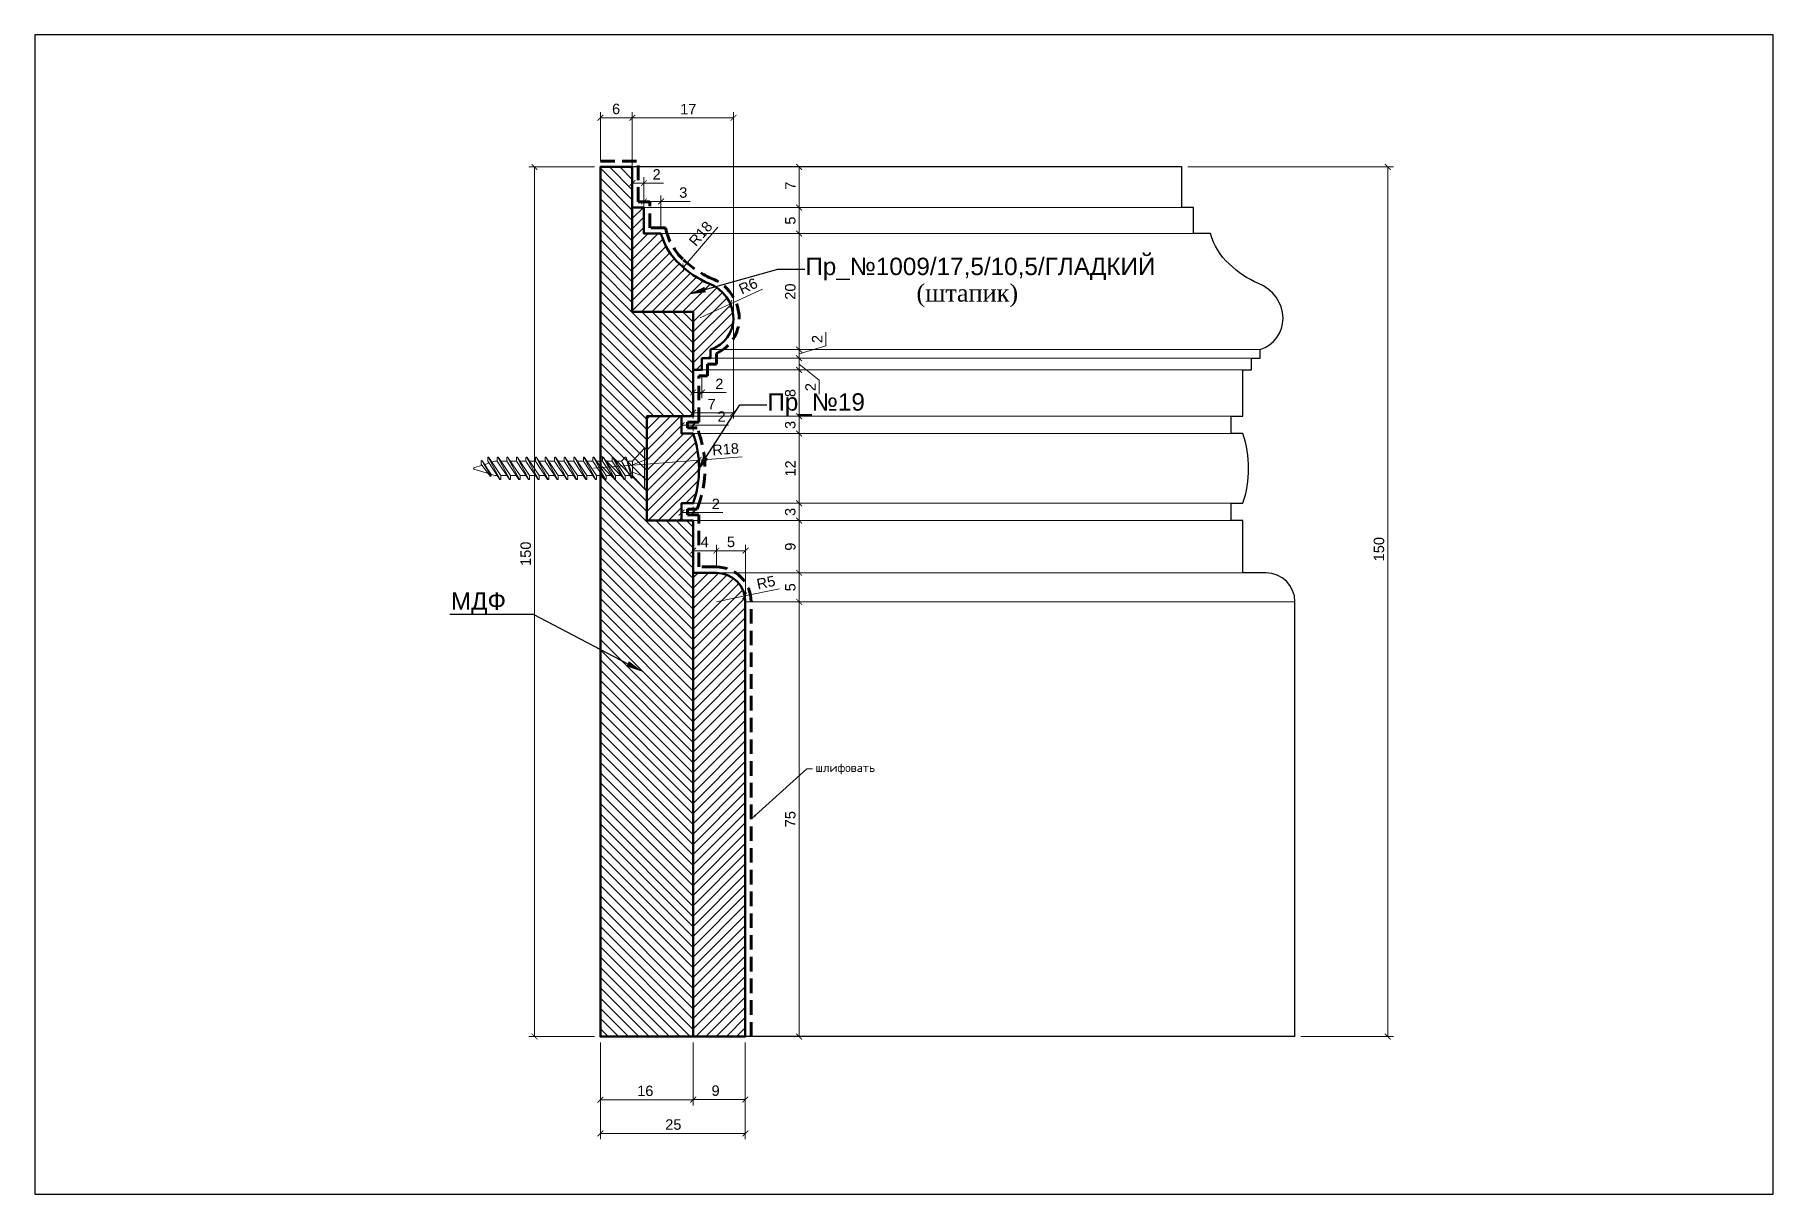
# Model space of a CAD drawing. Header units: inches. Extents: x -205 to 95, y 2419 to 2619.
import ezdxf
from ezdxf import colors
from ezdxf.entities.mleader import LeaderData, LeaderLine
from ezdxf.math import Vec2, Vec3

# ---------------------------------------------------------------- set-up
doc = ezdxf.new("R2010")
doc.units = ezdxf.units.IN
doc.header["$MEASUREMENT"] = 0
doc.linetypes.add('HIDDEN', pattern=[0.375, 0.25, -0.125])
doc.layers.add('Ferramenta', color=252, linetype='Continuous')
doc.layers.add('размеры в модели', color=7, linetype='Continuous')
doc.layers.add('Outside panel', color=7, linetype='Continuous', lineweight=18, true_color=0x7f5e57)
doc.layers.add('линия 50', color=1, linetype='Continuous', lineweight=140)
doc.layers.add('служебный слой РАЗМЕРЫ', color=7, linetype='Continuous', lineweight=9)
doc.styles.add('ELECT', font='times.ttf')
doc.styles.get("Standard").update_dxf_attribs({"font": 'arial.ttf'})
doc.styles.add('ЕСКД профили текст', font='isocpeur.ttf')
doc.dimstyles.new('M_1', dxfattribs={"dimtxt": 1.8, "dimasz": 1, "dimexe": 1, "dimexo": 1, "dimgap": 0.6, "dimtad": 1, "dimdec": 0, "dimdsep": 46, "dimtxsty": 'Standard', "dimblk": 'ARCHTICK', "dimcen": -5, "dimclrd": 7, "dimclre": 7, "dimclrt": 7, "dimadec": 0, "dimazin": 0, "dimtfac": 1, "dimtdec": 0, "dimtmove": 0, "dimatfit": 3, "dimfxl": 1, "dimtolj": 1, "dimtzin": 0, "dimlwd": 5, "dimlwe": 5, "dimarcsym": 0})
pattern_1 = [(45, (-311713.9072805495, 93956.5651536016), (-0.8838834764831844, 0.8838834764831844), [])]

msp = doc.modelspace()

# ---------------------------------------------------------------- texts
at = {"color": 7, "ltscale": 1000, "style": 'ELECT'}
msp.add_text('(штапик)', height=3, dxfattribs=at).set_placement((-52.50349749293704, 2572.699818751534))

# ---------------------------------------------------------------- blocks, each defined once
blk = doc.blocks.new('_ArchTick')
at = {"color": 0, "linetype": 'ByBlock', "const_width": 0.15}
blk.add_lwpolyline([(-0.5, -0.5), (0.5, 0.5)], dxfattribs=at)
blk = doc.blocks.new('*D33')
at = {"layer": 'Defpoints', "color": 0, "ltscale": 1000, "transparency": 16777216}
for p in [(-90.06618261553412, 2545.356417008435), (-108.2566185315448, 2543.973586333835)]:
    blk.add_point(p, dxfattribs=at)
at = {"layer": 'размеры в модели', "color": 7, "lineweight": 5, "ltscale": 1000, "transparency": 16777216}
for p in [(-108.2566185315448, 2543.973586333835), (-82.58299918239175, 2545.925286036246)]:
    blk.add_line(p, (-90.06618261553412, 2545.356417008435), dxfattribs=at)
at = {"layer": 'размеры в модели', "color": 7, "lineweight": 5, "ltscale": 1000, "transparency": 16777216, "rotation": 184.3472440716765}
blk.add_blockref('_ArchTick', (-90.06618261553412, 2545.356417008435), dxfattribs=at)
at = {"layer": 'размеры в модели', "color": 7, "ltscale": 1000, "transparency": 16777216, "insert": (-85.44261194286823, 2547.231313545794), "char_height": 1.8, "attachment_point": 5, "rotation": 4.347244071676499}
blk.add_mtext('\\A1;R18', dxfattribs=at)
blk = doc.blocks.new('*D32')
at = {"layer": 'Defpoints', "color": 0, "ltscale": 1000, "transparency": 16777216}
for p in [(-91.02444395033703, 2536.292556439955), (-93.02814491099738, 2534.973188896321), (-91.02444395033703, 2534.97349073187)]:
    blk.add_point(p, dxfattribs=at)
at = {"layer": 'размеры в модели', "color": 7, "lineweight": 5, "ltscale": 1000, "transparency": 16777216}
for p, q in [((-93.02814491099738, 2535.973188896321), (-93.02814491099738, 2537.292556439955)), ((-93.02814491099738, 2536.292556439955), (-91.02444395033703, 2536.292556439955)), ((-91.02444395033703, 2535.97349073187), (-91.02444395033703, 2537.292556439955)), ((-91.02444395033703, 2536.292556439955), (-85.93329148452855, 2536.292556439955))]:
    blk.add_line(p, q, dxfattribs=at)
at = {"layer": 'размеры в модели', "color": 7, "lineweight": 5, "ltscale": 1000, "transparency": 16777216, "rotation": 180}
blk.add_blockref('_ArchTick', (-93.02814491099738, 2536.292556439955), dxfattribs=at)
at = {"layer": 'размеры в модели', "color": 7, "lineweight": 5, "ltscale": 1000, "transparency": 16777216}
blk.add_blockref('_ArchTick', (-91.02444395033703, 2536.292556439955), dxfattribs=at)
at = {"layer": 'размеры в модели', "color": 7, "ltscale": 1000, "transparency": 16777216, "insert": (-87.12940335355992, 2537.796239932451), "char_height": 1.8, "attachment_point": 5}
blk.add_mtext('\\A1;2', dxfattribs=at)
blk = doc.blocks.new('*D31')
at = {"layer": 'Defpoints', "color": 0, "ltscale": 1000, "transparency": 16777216}
for p in [(-93.02814489615443, 2552.973490731884), (-91.02698505455223, 2552.973490731899), (-91.02698505455223, 2551.370160169673)]:
    blk.add_point(p, dxfattribs=at)
at = {"layer": 'размеры в модели', "color": 7, "lineweight": 5, "ltscale": 1000, "transparency": 16777216}
for p, q in [((-93.02814489615443, 2551.973490731884), (-93.02814489615443, 2550.370160169673)), ((-93.02814489615443, 2551.370160169673), (-91.02698505455223, 2551.370160169673)), ((-91.02698505455223, 2551.973490731899), (-91.02698505455223, 2550.370160169673)), ((-91.02698505455223, 2551.370160169673), (-84.93466937412401, 2551.370160169673))]:
    blk.add_line(p, q, dxfattribs=at)
at = {"layer": 'размеры в модели', "color": 7, "lineweight": 5, "ltscale": 1000, "transparency": 16777216, "rotation": 180}
blk.add_blockref('_ArchTick', (-93.02814489615443, 2551.370160169673), dxfattribs=at)
at = {"layer": 'размеры в модели', "color": 7, "lineweight": 5, "ltscale": 1000, "transparency": 16777216}
blk.add_blockref('_ArchTick', (-91.02698505455223, 2551.370160169673), dxfattribs=at)
at = {"layer": 'размеры в модели', "color": 7, "ltscale": 1000, "transparency": 16777216, "insert": (-86.13078124315538, 2552.87384366217), "char_height": 1.8, "attachment_point": 5}
blk.add_mtext('\\A1;2', dxfattribs=at)
blk = doc.blocks.new('*D30')
at = {"layer": 'Defpoints', "color": 0, "ltscale": 1000, "transparency": 16777216}
for p in [(-96.59077922494211, 2589.980296077839), (-99.53268451517974, 2584.422821305538), (-96.59077922494211, 2584.422821305538)]:
    blk.add_point(p, dxfattribs=at)
at = {"layer": 'размеры в модели', "color": 7, "lineweight": 5, "ltscale": 1000, "transparency": 16777216}
for p, q in [((-99.53268451517974, 2585.422821305538), (-99.53268451517974, 2590.980296077839)), ((-99.53268451517974, 2589.980296077839), (-96.59077922494211, 2589.980296077839)), ((-96.59077922494211, 2585.422821305538), (-96.59077922494211, 2590.980296077839)), ((-96.59077922494211, 2589.980296077839), (-91.55044710174356, 2589.980296077839))]:
    blk.add_line(p, q, dxfattribs=at)
at = {"layer": 'размеры в модели', "color": 7, "lineweight": 5, "ltscale": 1000, "transparency": 16777216, "rotation": 180}
blk.add_blockref('_ArchTick', (-99.53268451517974, 2589.980296077839), dxfattribs=at)
at = {"layer": 'размеры в модели', "color": 7, "lineweight": 5, "ltscale": 1000, "transparency": 16777216}
blk.add_blockref('_ArchTick', (-96.59077922494211, 2589.980296077839), dxfattribs=at)
at = {"layer": 'размеры в модели', "color": 7, "ltscale": 1000, "transparency": 16777216, "insert": (-92.73980590119785, 2591.499941371154), "char_height": 1.8, "attachment_point": 5}
blk.add_mtext('\\A1;3', dxfattribs=at)
blk = doc.blocks.new('*D29')
at = {"layer": 'Defpoints', "color": 0, "ltscale": 1000, "transparency": 16777216}
for p in [(-99.53268451517974, 2593.138043378734), (-101.5326845151797, 2588.922821305538), (-99.53268451517974, 2588.922821305538)]:
    blk.add_point(p, dxfattribs=at)
at = {"layer": 'размеры в модели', "color": 7, "lineweight": 5, "ltscale": 1000, "transparency": 16777216}
for p, q in [((-101.5326845151797, 2589.922821305538), (-101.5326845151797, 2594.138043378734)), ((-101.5326845151797, 2593.138043378734), (-99.53268451517974, 2593.138043378734)), ((-99.53268451517974, 2589.922821305538), (-99.53268451517974, 2594.138043378734)), ((-99.53268451517974, 2593.138043378734), (-96.14046077711699, 2593.138043378734))]:
    blk.add_line(p, q, dxfattribs=at)
at = {"layer": 'размеры в модели', "color": 7, "lineweight": 5, "ltscale": 1000, "transparency": 16777216, "rotation": 180}
blk.add_blockref('_ArchTick', (-101.5326845151797, 2593.138043378734), dxfattribs=at)
at = {"layer": 'размеры в модели', "color": 7, "lineweight": 5, "ltscale": 1000, "transparency": 16777216}
blk.add_blockref('_ArchTick', (-99.53268451517974, 2593.138043378734), dxfattribs=at)
at = {"layer": 'размеры в модели', "color": 7, "ltscale": 1000, "transparency": 16777216, "insert": (-97.33657264614835, 2594.64172687123), "char_height": 1.8, "attachment_point": 5}
blk.add_mtext('\\A1;2', dxfattribs=at)
blk = doc.blocks.new('*D28')
at = {"layer": 'Defpoints', "color": 0, "ltscale": 1000, "transparency": 16777216}
for p in [(-91.03268451517974, 2560.938021614586), (-89.53268451517974, 2560.922821305538), (-89.53268451517974, 2557.01482374197)]:
    blk.add_point(p, dxfattribs=at)
at = {"layer": 'размеры в модели', "color": 7, "lineweight": 5, "ltscale": 1000, "transparency": 16777216}
for p, q in [((-91.03268451517974, 2559.938021614586), (-91.03268451517974, 2556.01482374197)), ((-89.53268451517974, 2559.922821305538), (-89.53268451517974, 2556.01482374197)), ((-91.03268451517974, 2557.01482374197), (-89.53268451517974, 2557.01482374197)), ((-89.53268451517974, 2557.01482374197), (-85.31876442696327, 2557.01482374197))]:
    blk.add_line(p, q, dxfattribs=at)
at = {"layer": 'размеры в модели', "color": 7, "lineweight": 5, "ltscale": 1000, "transparency": 16777216, "rotation": 180}
blk.add_blockref('_ArchTick', (-91.03268451517974, 2557.01482374197), dxfattribs=at)
at = {"layer": 'размеры в модели', "color": 7, "lineweight": 5, "ltscale": 1000, "transparency": 16777216}
blk.add_blockref('_ArchTick', (-89.53268451517974, 2557.01482374197), dxfattribs=at)
at = {"layer": 'размеры в модели', "color": 7, "ltscale": 1000, "transparency": 16777216, "insert": (-86.51487629599464, 2558.518507234467), "char_height": 1.8, "attachment_point": 5}
blk.add_mtext('\\A1;2', dxfattribs=at)
blk = doc.blocks.new('*D27')
at = {"layer": 'Defpoints', "color": 0, "ltscale": 1000, "transparency": 16777216}
for p in [(-84.07763626700793, 2570.031579394424), (-91.03268451517974, 2560.794221290263), (-84.07763626700793, 2553.524237874625)]:
    blk.add_point(p, dxfattribs=at)
at = {"layer": 'размеры в модели', "color": 7, "lineweight": 5, "ltscale": 1000, "transparency": 16777216}
for p, q in [((-84.07763626700793, 2569.031579394424), (-84.07763626700793, 2552.524237874625)), ((-91.03268451517974, 2559.794221290263), (-91.03268451517974, 2552.524237874625)), ((-91.03268451517974, 2553.524237874625), (-84.07763626700793, 2553.524237874625))]:
    blk.add_line(p, q, dxfattribs=at)
at = {"layer": 'размеры в модели', "color": 7, "lineweight": 5, "ltscale": 1000, "transparency": 16777216, "rotation": 180}
blk.add_blockref('_ArchTick', (-91.03268451517974, 2553.524237874625), dxfattribs=at)
at = {"layer": 'размеры в модели', "color": 7, "lineweight": 5, "ltscale": 1000, "transparency": 16777216}
blk.add_blockref('_ArchTick', (-84.07763626700793, 2553.524237874625), dxfattribs=at)
at = {"layer": 'размеры в модели', "color": 7, "ltscale": 1000, "transparency": 16777216, "insert": (-87.85021428077775, 2555.024237874625), "char_height": 1.8, "attachment_point": 5}
blk.add_mtext('\\A1;7', dxfattribs=at)
blk = doc.blocks.new('*D25')
at = {"layer": 'Defpoints', "color": 0, "ltscale": 1000, "transparency": 16777216}
for p in [(-87.03268451517974, 2529.736554615337), (-91.0325940605911, 2525.922821305538), (-87.03268451517974, 2525.922821305568)]:
    blk.add_point(p, dxfattribs=at)
at = {"layer": 'размеры в модели', "color": 7, "lineweight": 5, "ltscale": 1000, "transparency": 16777216}
for p, q in [((-91.0325940605911, 2526.922821305538), (-91.0325940605911, 2530.736554615337)), ((-91.0325940605911, 2529.736554615337), (-87.03268451517974, 2529.736554615337)), ((-87.03268451517974, 2526.922821305568), (-87.03268451517974, 2530.736554615337))]:
    blk.add_line(p, q, dxfattribs=at)
at = {"layer": 'размеры в модели', "color": 7, "lineweight": 5, "ltscale": 1000, "transparency": 16777216, "rotation": 180}
blk.add_blockref('_ArchTick', (-91.0325940605911, 2529.736554615337), dxfattribs=at)
at = {"layer": 'размеры в модели', "color": 7, "lineweight": 5, "ltscale": 1000, "transparency": 16777216}
blk.add_blockref('_ArchTick', (-87.03268451517974, 2529.736554615337), dxfattribs=at)
at = {"layer": 'размеры в модели', "color": 7, "ltscale": 1000, "transparency": 16777216, "insert": (-89.04655587289776, 2531.236554615337), "char_height": 1.8, "attachment_point": 5}
blk.add_mtext('\\A1;4', dxfattribs=at)
blk = doc.blocks.new('*D24')
at = {"layer": 'Defpoints', "color": 0, "ltscale": 1000, "transparency": 16777216}
for p in [(-87.03268451512156, 2520.922821305611), (-82.13640621922269, 2521.935964359194)]:
    blk.add_point(p, dxfattribs=at)
at = {"layer": 'размеры в модели', "color": 7, "lineweight": 5, "ltscale": 1000, "transparency": 16777216}
for p in [(-76.14718241860629, 2523.175260845882), (-87.03268451512156, 2520.922821305611)]:
    blk.add_line(p, (-82.13640621922269, 2521.935964359194), dxfattribs=at)
at = {"layer": 'размеры в модели', "color": 7, "lineweight": 5, "ltscale": 1000, "transparency": 16777216, "rotation": 191.6907152825359}
blk.add_blockref('_ArchTick', (-82.13640621922269, 2521.935964359194), dxfattribs=at)
at = {"layer": 'размеры в модели', "color": 7, "ltscale": 1000, "transparency": 16777216, "insert": (-78.46959149647842, 2524.242154205732), "char_height": 1.8, "attachment_point": 5, "rotation": 11.690715282535885}
blk.add_mtext('\\A1;R5', dxfattribs=at)
blk = doc.blocks.new('*D23')
at = {"layer": 'Defpoints', "color": 0, "ltscale": 1000, "transparency": 16777216}
for p in [(-84.59438441042619, 2572.312783495704), (-89.84990856261743, 2569.908889055055)]:
    blk.add_point(p, dxfattribs=at)
at = {"layer": 'размеры в модели', "color": 7, "lineweight": 5, "ltscale": 1000, "transparency": 16777216}
for p in [(-79.04589603334614, 2574.850680759122), (-89.84990856261743, 2569.908889055055)]:
    blk.add_line(p, (-84.59438441042619, 2572.312783495704), dxfattribs=at)
blk.add_arc((-89.84990856261743, 2569.908889055055), 5.779207782737217, 9.453438912030698, 34.49363960056908, dxfattribs=at)
at = {"layer": 'размеры в модели', "color": 7, "lineweight": 5, "ltscale": 1000, "transparency": 16777216, "rotation": 204.5795161312232}
blk.add_blockref('_ArchTick', (-84.59438441042619, 2572.312783495704), dxfattribs=at)
at = {"layer": 'размеры в модели', "color": 7, "ltscale": 1000, "transparency": 16777216, "insert": (-81.54260511188738, 2575.379071992258), "char_height": 1.8, "attachment_point": 5, "rotation": 24.579516131223187}
blk.add_mtext('\\A1;R6', dxfattribs=at)
blk = doc.blocks.new('*D22')
at = {"layer": 'Defpoints', "color": 0, "ltscale": 1000, "transparency": 16777216}
for p in [(-81.19700394245638, 2591.98499604941), (-92.75254564063698, 2578.601367586371)]:
    blk.add_point(p, dxfattribs=at)
at = {"layer": 'размеры в модели', "color": 7, "lineweight": 5, "ltscale": 1000, "transparency": 16777216}
blk.add_line((-86.78620290053777, 2585.51158578317), (-92.75254564063698, 2578.601367586371), dxfattribs=at)
at = {"layer": 'размеры в модели', "color": 7, "lineweight": 5, "ltscale": 1000, "transparency": 16777216, "rotation": 229.1923873246527}
blk.add_blockref('_ArchTick', (-92.75254564063698, 2578.601367586371), dxfattribs=at)
at = {"layer": 'размеры в модели', "color": 7, "ltscale": 1000, "transparency": 16777216, "insert": (-89.73471374025962, 2584.421000241537), "char_height": 1.8, "attachment_point": 5, "rotation": 49.192387324652636}
blk.add_mtext('\\A1;R18', dxfattribs=at)
blk = doc.blocks.new('*D21')
at = {"layer": 'Defpoints', "color": 0, "ltscale": 1000, "transparency": 16777216}
for p in [(-107.0326845151797, 2595.922821305538), (-118.4065606124422, 2445.922821305538), (-107.0326845151797, 2445.922821305538)]:
    blk.add_point(p, dxfattribs=at)
at = {"layer": 'размеры в модели', "color": 7, "lineweight": 5, "ltscale": 1000, "transparency": 16777216}
for p, q in [((-108.0326845151797, 2595.922821305538), (-119.4065606124421, 2595.922821305538)), ((-118.4065606124421, 2595.922821305538), (-118.4065606124422, 2445.922821305538)), ((-108.0326845151797, 2445.922821305538), (-119.4065606124422, 2445.922821305538))]:
    blk.add_line(p, q, dxfattribs=at)
for p, rotation in [((-118.4065606124421, 2595.922821305538), 90), ((-118.4065606124422, 2445.922821305538), 270)]:
    blk.add_blockref('_ArchTick', p, dxfattribs=dict(at, rotation=rotation))
at = {"layer": 'размеры в модели', "color": 7, "ltscale": 1000, "transparency": 16777216, "insert": (-119.9255919903416, 2529.204012909023), "char_height": 1.8, "attachment_point": 5, "rotation": 90}
blk.add_mtext('\\A1;150', dxfattribs=at)
blk = doc.blocks.new('*D20')
at = {"layer": 'Defpoints', "color": 0, "ltscale": 1000, "transparency": 16777216}
for p in [(-107.0326845151797, 2445.922821305538), (-82.03268451517974, 2445.922821305538), (-82.03268451517974, 2429.215400990483)]:
    blk.add_point(p, dxfattribs=at)
at = {"layer": 'размеры в модели', "color": 7, "lineweight": 5, "ltscale": 1000, "transparency": 16777216}
for p, q in [((-107.0326845151797, 2444.922821305538), (-107.0326845151797, 2428.215400990483)), ((-82.03268451517974, 2444.922821305538), (-82.03268451517974, 2428.215400990483)), ((-107.0326845151797, 2429.215400990483), (-82.03268451517974, 2429.215400990483))]:
    blk.add_line(p, q, dxfattribs=at)
at = {"layer": 'размеры в модели', "color": 7, "lineweight": 5, "ltscale": 1000, "transparency": 16777216, "rotation": 180}
blk.add_blockref('_ArchTick', (-107.0326845151797, 2429.215400990483), dxfattribs=at)
at = {"layer": 'размеры в модели', "color": 7, "lineweight": 5, "ltscale": 1000, "transparency": 16777216}
blk.add_blockref('_ArchTick', (-82.03268451517974, 2429.215400990483), dxfattribs=at)
at = {"layer": 'размеры в модели', "color": 7, "ltscale": 1000, "transparency": 16777216, "insert": (-94.45484400960444, 2430.734432368382), "char_height": 1.8, "attachment_point": 5}
blk.add_mtext('\\A1;25', dxfattribs=at)
blk = doc.blocks.new('*D19')
at = {"layer": 'Defpoints', "color": 0, "ltscale": 1000, "transparency": 16777216}
for p in [(-91.03268451517974, 2445.922803214627), (-82.03268451517974, 2445.922803214627), (-82.03268451517974, 2435.066406090474)]:
    blk.add_point(p, dxfattribs=at)
at = {"layer": 'размеры в модели', "color": 7, "lineweight": 5, "ltscale": 1000, "transparency": 16777216}
for p, q in [((-91.03268451517974, 2444.922803214627), (-91.03268451517974, 2434.066406090474)), ((-82.03268451517974, 2444.922803214627), (-82.03268451517974, 2434.066406090474)), ((-91.03268451517974, 2435.066406090474), (-82.03268451517974, 2435.066406090474))]:
    blk.add_line(p, q, dxfattribs=at)
at = {"layer": 'размеры в модели', "color": 7, "lineweight": 5, "ltscale": 1000, "transparency": 16777216, "rotation": 180}
blk.add_blockref('_ArchTick', (-91.03268451517974, 2435.066406090474), dxfattribs=at)
at = {"layer": 'размеры в модели', "color": 7, "lineweight": 5, "ltscale": 1000, "transparency": 16777216}
blk.add_blockref('_ArchTick', (-82.03268451517974, 2435.066406090474), dxfattribs=at)
at = {"layer": 'размеры в модели', "color": 7, "ltscale": 1000, "transparency": 16777216, "insert": (-87.15629512875634, 2436.585437468373), "char_height": 1.8, "attachment_point": 5}
blk.add_mtext('\\A1;9', dxfattribs=at)
blk = doc.blocks.new('*D18')
at = {"layer": 'Defpoints', "color": 0, "ltscale": 1000, "transparency": 16777216}
for p in [(-107.0326845151797, 2445.922821305538), (-91.03268451517974, 2445.922803214627), (-91.03268451517974, 2435.02855156338)]:
    blk.add_point(p, dxfattribs=at)
at = {"layer": 'размеры в модели', "color": 7, "lineweight": 5, "ltscale": 1000, "transparency": 16777216}
for p, q in [((-107.0326845151797, 2444.922821305538), (-107.0326845151797, 2434.02855156338)), ((-91.03268451517974, 2444.922803214627), (-91.03268451517974, 2434.02855156338)), ((-107.0326845151797, 2435.02855156338), (-91.03268451517974, 2435.02855156338))]:
    blk.add_line(p, q, dxfattribs=at)
at = {"layer": 'размеры в модели', "color": 7, "lineweight": 5, "ltscale": 1000, "transparency": 16777216, "rotation": 180}
blk.add_blockref('_ArchTick', (-107.0326845151797, 2435.02855156338), dxfattribs=at)
at = {"layer": 'размеры в модели', "color": 7, "lineweight": 5, "ltscale": 1000, "transparency": 16777216}
blk.add_blockref('_ArchTick', (-91.03268451517974, 2435.02855156338), dxfattribs=at)
at = {"layer": 'размеры в модели', "color": 7, "ltscale": 1000, "transparency": 16777216, "insert": (-99.29640177451833, 2436.547582941279), "char_height": 1.8, "attachment_point": 5}
blk.add_mtext('\\A1;16', dxfattribs=at)
blk = doc.blocks.new('*D17')
at = {"layer": 'Defpoints', "color": 0, "ltscale": 1000, "transparency": 16777216}
for p in [(-84.07305686322101, 2604.40087855947), (-101.5326845151797, 2589.051512402096), (-84.07305686322101, 2569.743882884103)]:
    blk.add_point(p, dxfattribs=at)
at = {"layer": 'размеры в модели', "color": 7, "lineweight": 5, "ltscale": 1000, "transparency": 16777216}
for p, q in [((-101.5326845151797, 2590.051512402096), (-101.5326845151797, 2605.40087855947)), ((-101.5326845151797, 2604.40087855947), (-84.07305686322101, 2604.40087855947)), ((-84.07305686322101, 2570.743882884103), (-84.07305686322101, 2605.40087855947))]:
    blk.add_line(p, q, dxfattribs=at)
at = {"layer": 'размеры в модели', "color": 7, "lineweight": 5, "ltscale": 1000, "transparency": 16777216, "rotation": 180}
blk.add_blockref('_ArchTick', (-101.5326845151797, 2604.40087855947), dxfattribs=at)
at = {"layer": 'размеры в модели', "color": 7, "lineweight": 5, "ltscale": 1000, "transparency": 16777216}
blk.add_blockref('_ArchTick', (-84.07305686322101, 2604.40087855947), dxfattribs=at)
at = {"layer": 'размеры в модели', "color": 7, "ltscale": 1000, "transparency": 16777216, "insert": (-91.8774427580723, 2605.904562051966), "char_height": 1.8, "attachment_point": 5}
blk.add_mtext('\\A1;17', dxfattribs=at)
blk = doc.blocks.new('*D16')
at = {"layer": 'Defpoints', "color": 0, "ltscale": 1000, "transparency": 16777216}
for p in [(-81.98900564877144, 2520.922821305582), (-81.98900564877144, 2445.922821305538), (-72.7491778009647, 2445.922821305538)]:
    blk.add_point(p, dxfattribs=at)
at = {"layer": 'размеры в модели', "color": 7, "lineweight": 5, "ltscale": 1000, "transparency": 16777216}
for p, q in [((-80.98900564877144, 2520.922821305582), (-71.74917780096469, 2520.922821305582)), ((-72.74917780096469, 2520.922821305582), (-72.7491778009647, 2445.922821305538)), ((-80.98900564877144, 2445.922821305538), (-71.7491778009647, 2445.922821305538))]:
    blk.add_line(p, q, dxfattribs=at)
for p, rotation in [((-72.74917780096469, 2520.922821305582), 90), ((-72.7491778009647, 2445.922821305538), 270)]:
    blk.add_blockref('_ArchTick', p, dxfattribs=dict(at, rotation=rotation))
at = {"layer": 'размеры в модели', "color": 7, "ltscale": 1000, "transparency": 16777216, "insert": (-74.26452568636755, 2483.42282130556), "char_height": 1.8, "attachment_point": 5, "rotation": 90}
blk.add_mtext('\\A1;75', dxfattribs=at)
blk = doc.blocks.new('*D15')
at = {"layer": 'Defpoints', "color": 0, "ltscale": 1000, "transparency": 16777216}
for p in [(-91.0325940605911, 2525.922821305538), (-81.98900564877144, 2520.922821305582), (-72.74917780108112, 2520.922821305582)]:
    blk.add_point(p, dxfattribs=at)
at = {"layer": 'размеры в модели', "color": 7, "lineweight": 5, "ltscale": 1000, "transparency": 16777216}
for p, q in [((-90.0325940605911, 2525.922821305538), (-71.74917780108112, 2525.922821305538)), ((-72.74917780108112, 2525.922821305538), (-72.74917780108112, 2520.922821305582)), ((-80.98900564877144, 2520.922821305582), (-71.74917780108112, 2520.922821305582))]:
    blk.add_line(p, q, dxfattribs=at)
for p, rotation in [((-72.74917780108112, 2525.922821305538), 90), ((-72.74917780108112, 2520.922821305582), 270)]:
    blk.add_blockref('_ArchTick', p, dxfattribs=dict(at, rotation=rotation))
at = {"layer": 'размеры в модели', "color": 7, "ltscale": 1000, "transparency": 16777216, "insert": (-74.26452568648396, 2523.42282130556), "char_height": 1.8, "attachment_point": 5, "rotation": 90}
blk.add_mtext('\\A1;5', dxfattribs=at)
blk = doc.blocks.new('*D14')
at = {"layer": 'Defpoints', "color": 0, "ltscale": 1000, "transparency": 16777216}
for p in [(-93.03268453095401, 2534.922799290805), (-91.0325940605911, 2525.922821305538), (-72.74917780119753, 2525.922821305538)]:
    blk.add_point(p, dxfattribs=at)
at = {"layer": 'размеры в модели', "color": 7, "lineweight": 5, "ltscale": 1000, "transparency": 16777216}
for p, q in [((-92.03268453095401, 2534.922799290805), (-71.74917780119752, 2534.922799290805)), ((-72.74917780119752, 2534.922799290805), (-72.74917780119753, 2525.922821305538)), ((-90.0325940605911, 2525.922821305538), (-71.74917780119753, 2525.922821305538))]:
    blk.add_line(p, q, dxfattribs=at)
for p, rotation in [((-72.74917780119752, 2534.922799290805), 90), ((-72.74917780119753, 2525.922821305538), 270)]:
    blk.add_blockref('_ArchTick', p, dxfattribs=dict(at, rotation=rotation))
at = {"layer": 'размеры в модели', "color": 7, "ltscale": 1000, "transparency": 16777216, "insert": (-74.26820917909697, 2530.422810298171), "char_height": 1.8, "attachment_point": 5, "rotation": 90}
blk.add_mtext('\\A1;9', dxfattribs=at)
blk = doc.blocks.new('*D13')
at = {"layer": 'Defpoints', "color": 0, "ltscale": 1000, "transparency": 16777216}
for p in [(-91.03315248312023, 2537.923067825242), (-93.03268453095401, 2534.922799290805), (-72.74917780131395, 2534.922799290805)]:
    blk.add_point(p, dxfattribs=at)
at = {"layer": 'размеры в модели', "color": 7, "lineweight": 5, "ltscale": 1000, "transparency": 16777216}
for p, q in [((-90.03315248312023, 2537.923067825242), (-71.74917780131395, 2537.923067825242)), ((-72.74917780131395, 2537.923067825242), (-72.74917780131395, 2534.922799290805)), ((-92.03268453095401, 2534.922799290805), (-71.74917780131395, 2534.922799290805))]:
    blk.add_line(p, q, dxfattribs=at)
for p, rotation in [((-72.74917780131395, 2537.923067825242), 90), ((-72.74917780131395, 2534.922799290805), 270)]:
    blk.add_blockref('_ArchTick', p, dxfattribs=dict(at, rotation=rotation))
at = {"layer": 'размеры в модели', "color": 7, "ltscale": 1000, "transparency": 16777216, "insert": (-74.2688230946295, 2536.422933558023), "char_height": 1.8, "attachment_point": 5, "rotation": 90}
blk.add_mtext('\\A1;3', dxfattribs=at)
blk = doc.blocks.new('*D12')
at = {"layer": 'Defpoints', "color": 0, "ltscale": 1000, "transparency": 16777216}
for p in [(-91.03268451517974, 2549.923067825242), (-91.03315248312023, 2537.923067825242), (-72.74917780143036, 2537.923067825242)]:
    blk.add_point(p, dxfattribs=at)
at = {"layer": 'размеры в модели', "color": 7, "lineweight": 5, "ltscale": 1000, "transparency": 16777216}
for p, q in [((-90.03268451517974, 2549.923067825242), (-71.74917780143036, 2549.923067825242)), ((-72.74917780143036, 2549.923067825242), (-72.74917780143036, 2537.923067825242)), ((-90.03315248312023, 2537.923067825242), (-71.74917780143036, 2537.923067825242))]:
    blk.add_line(p, q, dxfattribs=at)
for p, rotation in [((-72.74917780143036, 2549.923067825242), 90), ((-72.74917780143036, 2537.923067825242), 270)]:
    blk.add_blockref('_ArchTick', p, dxfattribs=dict(at, rotation=rotation))
at = {"layer": 'размеры в модели', "color": 7, "ltscale": 1000, "transparency": 16777216, "insert": (-74.25286129392737, 2543.923067825242), "char_height": 1.8, "attachment_point": 5, "rotation": 90}
blk.add_mtext('\\A1;12', dxfattribs=at)
blk = doc.blocks.new('*D11')
at = {"layer": 'Defpoints', "color": 0, "ltscale": 1000, "transparency": 16777216}
for p in [(-91.03268451517974, 2552.922821305568), (-91.03268451517974, 2549.923067825242), (-72.74917780154678, 2549.923067825242)]:
    blk.add_point(p, dxfattribs=at)
at = {"layer": 'размеры в модели', "color": 7, "lineweight": 5, "ltscale": 1000, "transparency": 16777216}
for p, q in [((-90.03268451517974, 2552.922821305568), (-71.74917780154678, 2552.922821305568)), ((-72.74917780154678, 2552.922821305568), (-72.74917780154678, 2549.923067825242)), ((-90.03268451517974, 2549.923067825242), (-71.74917780154678, 2549.923067825242))]:
    blk.add_line(p, q, dxfattribs=at)
for p, rotation in [((-72.74917780154678, 2552.922821305568), 90), ((-72.74917780154678, 2549.923067825242), 270)]:
    blk.add_blockref('_ArchTick', p, dxfattribs=dict(at, rotation=rotation))
at = {"layer": 'размеры в модели', "color": 7, "ltscale": 1000, "transparency": 16777216, "insert": (-74.26882309486233, 2551.422944565405), "char_height": 1.8, "attachment_point": 5, "rotation": 90}
blk.add_mtext('\\A1;3', dxfattribs=at)
blk = doc.blocks.new('*D10')
at = {"layer": 'Defpoints', "color": 0, "ltscale": 1000, "transparency": 16777216}
for p in [(-89.53268451517974, 2560.922821305538), (-91.03268451517974, 2552.922821305568), (-72.7491778016632, 2552.922821305568)]:
    blk.add_point(p, dxfattribs=at)
at = {"layer": 'размеры в модели', "color": 7, "lineweight": 5, "ltscale": 1000, "transparency": 16777216}
for p, q in [((-88.53268451517974, 2560.922821305538), (-71.7491778016632, 2560.922821305538)), ((-72.7491778016632, 2560.922821305538), (-72.7491778016632, 2552.922821305568)), ((-90.03268451517974, 2552.922821305568), (-71.7491778016632, 2552.922821305568))]:
    blk.add_line(p, q, dxfattribs=at)
for p, rotation in [((-72.7491778016632, 2560.922821305538), 90), ((-72.7491778016632, 2552.922821305568), 270)]:
    blk.add_blockref('_ArchTick', p, dxfattribs=dict(at, rotation=rotation))
at = {"layer": 'размеры в модели', "color": 7, "ltscale": 1000, "transparency": 16777216, "insert": (-74.26820917956265, 2556.922821305553), "char_height": 1.8, "attachment_point": 5, "rotation": 90}
blk.add_mtext('\\A1;8', dxfattribs=at)
blk = doc.blocks.new('*D9')
at = {"layer": 'Defpoints', "color": 0, "ltscale": 1000, "transparency": 16777216}
for p in [(-88.03268451517974, 2562.922821305538), (-89.53268451517974, 2560.922821305538), (-72.7491778016632, 2560.922821305538)]:
    blk.add_point(p, dxfattribs=at)
at = {"layer": 'размеры в модели', "color": 7, "lineweight": 5, "ltscale": 1000, "transparency": 16777216}
for p, q in [((-87.03268451517974, 2562.922821305538), (-71.7491778016632, 2562.922821305538)), ((-72.7491778016632, 2562.922821305538), (-72.7491778016632, 2560.922821305538)), ((-88.53268451517974, 2560.922821305538), (-71.7491778016632, 2560.922821305538)), ((-72.7491778016632, 2561.922821305538), (-69.28939323937074, 2559.146037409897)), ((-69.28939323937074, 2559.146037409897), (-69.28939323937074, 2556.753813671834))]:
    blk.add_line(p, q, dxfattribs=at)
for p, rotation in [((-72.7491778016632, 2562.922821305538), 90), ((-72.7491778016632, 2560.922821305538), 270)]:
    blk.add_blockref('_ArchTick', p, dxfattribs=dict(at, rotation=rotation))
at = {"layer": 'размеры в модели', "color": 7, "ltscale": 1000, "transparency": 16777216, "insert": (-70.79307673186774, 2557.949925540866), "char_height": 1.8, "attachment_point": 5, "rotation": 90}
blk.add_mtext('\\A1;2', dxfattribs=at)
blk = doc.blocks.new('*D8')
at = {"layer": 'Defpoints', "color": 0, "ltscale": 1000, "transparency": 16777216}
for p in [(-88.03268451517974, 2564.422821305538), (-88.03268451517974, 2562.922821305538), (-72.74917780189602, 2562.922821305538)]:
    blk.add_point(p, dxfattribs=at)
at = {"layer": 'размеры в модели', "color": 7, "lineweight": 5, "ltscale": 1000, "transparency": 16777216}
for p, q in [((-72.74917780189602, 2563.672821305538), (-68.13812732440626, 2565.056136448785)), ((-68.13812732440626, 2565.056136448785), (-68.13812732440626, 2567.448360186848)), ((-87.03268451517974, 2564.422821305538), (-71.74917780189602, 2564.422821305538)), ((-87.03268451517974, 2562.922821305538), (-71.74917780189602, 2562.922821305538)), ((-72.74917780189602, 2564.422821305538), (-72.74917780189602, 2562.922821305538))]:
    blk.add_line(p, q, dxfattribs=at)
for p, rotation in [((-72.74917780189602, 2564.422821305538), 90), ((-72.74917780189602, 2562.922821305538), 270)]:
    blk.add_blockref('_ArchTick', p, dxfattribs=dict(at, rotation=rotation))
at = {"layer": 'размеры в модели', "color": 7, "ltscale": 1000, "transparency": 16777216, "insert": (-69.64181081690326, 2566.252248317817), "char_height": 1.8, "attachment_point": 5, "rotation": 90}
blk.add_mtext('\\A1;2', dxfattribs=at)
blk = doc.blocks.new('*D7')
at = {"layer": 'Defpoints', "color": 0, "ltscale": 1000, "transparency": 16777216}
for p in [(-96.59077922494211, 2584.422821305538), (-88.03268451517974, 2564.422821305538), (-72.74917780201244, 2564.422821305538)]:
    blk.add_point(p, dxfattribs=at)
at = {"layer": 'размеры в модели', "color": 7, "lineweight": 5, "ltscale": 1000, "transparency": 16777216}
for p, q in [((-95.59077922494211, 2584.422821305538), (-71.74917780201244, 2584.422821305538)), ((-72.74917780201244, 2584.422821305538), (-72.74917780201244, 2564.422821305538)), ((-87.03268451517974, 2564.422821305538), (-71.74917780201244, 2564.422821305538))]:
    blk.add_line(p, q, dxfattribs=at)
for p, rotation in [((-72.74917780201244, 2584.422821305538), 90), ((-72.74917780201244, 2564.422821305538), 270)]:
    blk.add_blockref('_ArchTick', p, dxfattribs=dict(at, rotation=rotation))
at = {"layer": 'размеры в модели', "color": 7, "ltscale": 1000, "transparency": 16777216, "insert": (-74.26820917991189, 2574.422821305538), "char_height": 1.8, "attachment_point": 5, "rotation": 90}
blk.add_mtext('\\A1;20', dxfattribs=at)
blk = doc.blocks.new('*D6')
at = {"layer": 'Defpoints', "color": 0, "ltscale": 1000, "transparency": 16777216}
for p in [(-101.5326845151797, 2588.922821305538), (-96.59077922494211, 2584.422821305538), (-72.74917780212886, 2584.422821305538)]:
    blk.add_point(p, dxfattribs=at)
at = {"layer": 'размеры в модели', "color": 7, "lineweight": 5, "ltscale": 1000, "transparency": 16777216}
for p, q in [((-100.5326845151797, 2588.922821305538), (-71.74917780212886, 2588.922821305538)), ((-72.74917780212886, 2588.922821305538), (-72.74917780212886, 2584.422821305538)), ((-95.59077922494211, 2584.422821305538), (-71.74917780212886, 2584.422821305538))]:
    blk.add_line(p, q, dxfattribs=at)
for p, rotation in [((-72.74917780212886, 2588.922821305538), 90), ((-72.74917780212886, 2584.422821305538), 270)]:
    blk.add_blockref('_ArchTick', p, dxfattribs=dict(at, rotation=rotation))
at = {"layer": 'размеры в модели', "color": 7, "ltscale": 1000, "transparency": 16777216, "insert": (-74.26452568753173, 2586.672821305538), "char_height": 1.8, "attachment_point": 5, "rotation": 90}
blk.add_mtext('\\A1;5', dxfattribs=at)
blk = doc.blocks.new('*D5')
at = {"layer": 'Defpoints', "color": 0, "ltscale": 1000, "transparency": 16777216}
for p in [(-101.5326845151797, 2595.922821305538), (-101.5326845151797, 2588.922821305538), (-72.7491778033508, 2588.922821305538)]:
    blk.add_point(p, dxfattribs=at)
at = {"layer": 'размеры в модели', "color": 7, "lineweight": 5, "ltscale": 1000, "transparency": 16777216}
for p, q in [((-100.5326845151797, 2595.922821305538), (-71.74917780335079, 2595.922821305538)), ((-72.74917780335079, 2595.922821305538), (-72.7491778033508, 2588.922821305538)), ((-100.5326845151797, 2588.922821305538), (-71.7491778033508, 2588.922821305538))]:
    blk.add_line(p, q, dxfattribs=at)
for p, rotation in [((-72.74917780335079, 2595.922821305538), 90), ((-72.7491778033508, 2588.922821305538), 270)]:
    blk.add_blockref('_ArchTick', p, dxfattribs=dict(at, rotation=rotation))
at = {"layer": 'размеры в модели', "color": 7, "ltscale": 1000, "transparency": 16777216, "insert": (-74.24917780335122, 2592.688750379594), "char_height": 1.8, "attachment_point": 5, "rotation": 90}
blk.add_mtext('\\A1;7', dxfattribs=at)
blk = doc.blocks.new('*D4')
at = {"layer": 'Defpoints', "color": 0, "ltscale": 1000, "transparency": 16777216}
for p in [(-101.5326845151797, 2604.40087855947), (-107.0423716913286, 2595.922821305538), (-101.5326845151797, 2595.87001514725)]:
    blk.add_point(p, dxfattribs=at)
at = {"layer": 'размеры в модели', "color": 7, "lineweight": 5, "ltscale": 1000, "transparency": 16777216}
for p, q in [((-107.0423716913286, 2596.922821305538), (-107.0423716913286, 2605.40087855947)), ((-107.0423716913286, 2604.40087855947), (-101.5326845151797, 2604.40087855947)), ((-101.5326845151797, 2596.87001514725), (-101.5326845151797, 2605.40087855947))]:
    blk.add_line(p, q, dxfattribs=at)
at = {"layer": 'размеры в модели', "color": 7, "lineweight": 5, "ltscale": 1000, "transparency": 16777216, "rotation": 180}
blk.add_blockref('_ArchTick', (-107.0423716913286, 2604.40087855947), dxfattribs=at)
at = {"layer": 'размеры в модели', "color": 7, "lineweight": 5, "ltscale": 1000, "transparency": 16777216}
blk.add_blockref('_ArchTick', (-101.5326845151797, 2604.40087855947), dxfattribs=at)
at = {"layer": 'размеры в модели', "color": 7, "ltscale": 1000, "transparency": 16777216, "insert": (-104.3297238295275, 2605.919909937369), "char_height": 1.8, "attachment_point": 5}
blk.add_mtext('\\A1;6', dxfattribs=at)
blk = doc.blocks.new('*D3')
at = {"color": 7, "lineweight": 5, "ltscale": 1000, "transparency": 16777216}
for p, q in [((-5.691138196685955, 2595.922821305538), (29.8364831922737, 2595.922821305538)), ((28.8364831922737, 2595.922821305538), (28.83648319227366, 2445.922821305538)), ((13.80886180331404, 2445.922821305538), (29.83648319227366, 2445.922821305538))]:
    blk.add_line(p, q, dxfattribs=at)
at = {"layer": 'Defpoints', "color": 0, "ltscale": 1000, "transparency": 16777216}
for p in [(-6.691138196685955, 2595.922821305538), (12.80886180331404, 2445.922821305538), (28.83648319227366, 2445.922821305538)]:
    blk.add_point(p, dxfattribs=at)
at = {"color": 7, "lineweight": 5, "ltscale": 1000, "transparency": 16777216}
for p, rotation in [((28.8364831922737, 2595.922821305538), 90), ((28.83648319227366, 2445.922821305538), 270)]:
    blk.add_blockref('_ArchTick', p, dxfattribs=dict(at, rotation=rotation))
at = {"color": 7, "ltscale": 1000, "transparency": 16777216, "insert": (27.31745181437423, 2529.997278159069), "char_height": 1.8, "attachment_point": 5, "rotation": 90}
blk.add_mtext('\\A1;150', dxfattribs=at)
blk = doc.blocks.new('vite mordente1')
at = {"color": 7, "linetype": 'ByBlock', "lineweight": 5, "ltscale": 0.2}
for p, q in [((-2.475000000034925, 1.23750000000291), (-0.4124999999767169, 3.5)), ((-0.4124999999767169, 3.5), (0, 3.5)), ((-0.4124999999767169, -3.5), (-0.4124999999767169, 3.5)), ((0, -3.5), (0, 3.5)), ((-29.82792917237384, 0.09833821142092347), (-28.42570462671574, 0.5396480311319465)), ((-28.5838747145026, 0.7481449650804279), (-28.5838747145026, 1.241222983066109)), ((-27.01987384591484, -1.313492543529719), (-28.5838747145026, 0.7481449650804279)), ((-26.93771505862242, -1.354290187635343), (-28.48074971453752, 1.344347983060288)), ((-26.83459005859913, -1.042105263157282), (-28.39494452794315, 1.29842644080054)), ((-27.98241614556173, 0.6796338672866113), (-27.23812266730238, 0.9146739130374044)), ((-27.45334005862242, 1.23750000000291), (-27.45334005862242, 1.825026262362371)), ((-25.3735202451935, -1.882229720096802), (-27.45334005862242, 1.23750000000291)), ((-25.28771505859913, -1.928151262371102), (-27.35021505859913, 1.928151262371102)), ((-25.18459005857585, -1.23750000000291), (-27.26440987200476, 1.882229720096802)), ((-26.72698136296822, 1.076086956527433), (-26.21584005857585, 1.23750000000291)), ((-25.80334005859913, 1.23750000000291), (-26.21584005857585, 1.23750000000291)), ((-25.80334005859913, 1.23750000000291), (-25.80334005859913, 1.825026262362371)), ((-23.72352024522843, -1.882229720096802), (-25.80334005859913, 1.23750000000291)), ((-23.63771505857585, -1.928151262371102), (-25.70021505857585, 1.928151262371102)), ((-23.53459005861077, -1.23750000000291), (-25.61440987198148, 1.882229720096802)), ((-24.15334005857585, 1.23750000000291), (-25.18459005857585, 1.23750000000291)), ((-24.15334005857585, 1.23750000000291), (-24.15334005857585, 1.825026262362371)), ((-22.07352024520515, -1.882229720096802), (-24.15334005857585, 1.23750000000291)), ((-21.98771505861077, -1.928151262371102), (-24.05021505861077, 1.928151262371102)), ((-21.88459005858749, -1.23750000000291), (-23.9644098720164, 1.882229720096802)), ((-22.50334005861077, 1.23750000000291), (-23.53459005861077, 1.23750000000291)), ((-22.50334005861077, 1.23750000000291), (-22.50334005861077, 1.825026262362371)), ((-20.42352024518186, -1.882229720096802), (-22.50334005861077, 1.23750000000291)), ((-22.40021505858749, 1.928151262371102), (-20.33771505858749, -1.928151262371102)), ((-20.23459005856421, -1.23750000000291), (-22.31440987199312, 1.882229720096802)), ((-20.85334005858749, 1.23750000000291), (-21.88459005858749, 1.23750000000291)), ((-20.85334005858749, 1.23750000000291), (-20.85334005858749, 1.825026262362371)), ((-18.77352024515858, -1.882229720096802), (-20.85334005858749, 1.23750000000291)), ((-20.75021505856421, 1.928151262371102), (-18.68771505856421, -1.928151262371102)), ((-18.58459005859913, -1.23750000000291), (-20.66440987196984, 1.882229720096802)), ((-19.20334005856421, 1.23750000000291), (-20.23459005856421, 1.23750000000291)), ((-19.20334005856421, 1.23750000000291), (-19.20334005856421, 1.825026262362371)), ((-17.1235202451935, -1.882229720096802), (-19.20334005856421, 1.23750000000291)), ((-19.10021505859913, 1.928151262371102), (-17.03771505854093, -1.928151262371102)), ((-16.93459005857585, -1.23750000000291), (-19.01440987194655, 1.882229720096802)), ((-17.55334005854093, 1.23750000000291), (-18.58459005854093, 1.23750000000291)), ((-17.55334005854093, 1.23750000000291), (-17.55334005854093, 1.825026262362371)), ((-15.47352024517022, -1.882229720096802), (-17.55334005854093, 1.23750000000291)), ((-17.45021505857585, 1.928151262371102), (-15.38771505857585, -1.928151262371102)), ((-15.28459005855257, -1.23750000000291), (-17.36440987198148, 1.882229720096802)), ((-15.90334005857585, 1.23750000000291), (-16.93459005857585, 1.23750000000291)), ((-15.90334005857585, 1.23750000000291), (-15.90334005857585, 1.825026262362371)), ((-13.82352024514694, -1.882229720096802), (-15.90334005857585, 1.23750000000291)), ((-13.73771505855257, -1.928151262371102), (-15.80021505855257, 1.928151262371102)), ((-13.63459005852928, -1.23750000000291), (-15.7144098719582, 1.882229720096802)), ((-14.25334005855257, 1.23750000000291), (-15.28459005855257, 1.23750000000291)), ((-14.25334005855257, 1.23750000000291), (-14.25334005855257, 1.825026262362371)), ((-12.17352024512365, -1.882229720096802), (-14.25334005855257, 1.23750000000291)), ((-12.08771505852928, -1.928151262371102), (-14.15021505852928, 1.928151262371102)), ((-11.98459005856421, -1.23750000000291), (-14.06440987193491, 1.882229720096802)), ((-12.60334005852928, 1.23750000000291), (-13.63459005852928, 1.23750000000291)), ((-12.60334005852928, 1.23750000000291), (-12.60334005852928, 1.825026262362371)), ((-10.52352024515858, -1.882229720096802), (-12.60334005852928, 1.23750000000291)), ((-12.50021505856421, 1.928151262371102), (-10.437715058506, -1.928151262371102)), ((-10.33459005854093, -1.23750000000291), (-12.41440987196984, 1.882229720096802)), ((-10.953340058506, 1.23750000000291), (-11.98459005856421, 1.23750000000291)), ((-10.953340058506, 1.23750000000291), (-10.953340058506, 1.825026262362371)), ((-8.873520245135296, -1.882229720096802), (-10.953340058506, 1.23750000000291)), ((-8.787715058540925, -1.928151262371102), (-10.85021505854093, 1.928151262371102)), ((-8.684590058517642, -1.23750000000291), (-10.76440987194655, 1.882229720096802)), ((-9.303340058540925, 1.23750000000291), (-10.33459005854093, 1.23750000000291)), ((-9.303340058540925, 1.23750000000291), (-9.303340058540925, 1.825026262362371)), ((-7.223520245112013, -1.882229720096802), (-9.303340058540925, 1.23750000000291)), ((-7.137715058517642, -1.928151262371102), (-9.200215058517642, 1.928151262371102)), ((-7.034590058552567, -1.23750000000291), (-9.114409871923272, 1.882229720096802)), ((-7.653340058517642, 1.23750000000291), (-8.684590058517642, 1.23750000000291)), ((-7.653340058517642, 1.23750000000291), (-7.653340058517642, 1.825026262362371)), ((-5.573520245146938, -1.882229720096802), (-7.653340058517642, 1.23750000000291)), ((-7.550215058552567, 1.928151262371102), (-5.487715058494359, -1.928151262371102)), ((-5.384590058529284, -1.23750000000291), (-7.464409871899989, 1.882229720096802)), ((-6.003340058494359, 1.23750000000291), (-7.034590058552567, 1.23750000000291)), ((-6.003340058494359, 1.23750000000291), (-6.003340058494359, 1.825026262362371)), ((-3.923520245123655, -1.882229720096802), (-6.003340058494359, 1.23750000000291)), ((-3.837715058529284, -1.928151262371102), (-5.900215058529284, 1.928151262371102)), ((-3.734590058506001, -1.23750000000291), (-5.814409871934913, 1.882229720096802)), ((-4.353340058529284, 1.23750000000291), (-5.384590058529284, 1.23750000000291)), ((-4.353340058529284, 1.23750000000291), (-3.715519198041875, 1.933304575068178)), ((-4.353340058529284, 1.23750000000291), (-2.689292257651687, -1.615153372884379)), ((-3.639500177348964, 1.96674547274597), (-2.600215058482718, -1.666316673377878)), ((-3.541667212208267, 1.896231461127172), (-2.497090058517642, -1.23750000000291)), ((-2.475000000034925, 1.23750000000291), (-3.322090058529284, 1.23750000000291)), ((-2.475000000034925, 0.6187499999941792), (-0.4124999999767169, 1.443750000005821)), ((-2.475000000034925, -1.23750000000291), (-2.475000000034925, 1.23750000000291)), ((-27.34898445004364, -0.8796649290306959), (-29.82792917237384, -0.09833821325446479)), ((-26.83459005859913, -1.042105263157282), (-26.83459005859913, -1.251165187626611)), ((-26.21584005857585, -1.23750000000291), (-26.83459005859913, -1.042105263157282)), ((-25.80334005859913, -1.23750000000291), (-26.21584005857585, -1.23750000000291)), ((-25.18459005857585, -1.23750000000291), (-25.18459005857585, -1.825026262362371)), ((-24.15334005857585, -1.23750000000291), (-25.18459005857585, -1.23750000000291)), ((-23.53459005861077, -1.23750000000291), (-23.53459005861077, -1.825026262362371)), ((-22.50334005861077, -1.23750000000291), (-23.53459005861077, -1.23750000000291)), ((-21.88459005858749, -1.23750000000291), (-21.88459005858749, -1.825026262362371)), ((-20.85334005858749, -1.23750000000291), (-21.88459005858749, -1.23750000000291)), ((-19.20334005856421, -1.23750000000291), (-20.23459005856421, -1.23750000000291)), ((-20.23459005856421, -1.23750000000291), (-20.23459005856421, -1.825026262362371)), ((-17.55334005854093, -1.23750000000291), (-18.58459005859913, -1.23750000000291)), ((-18.58459005859913, -1.23750000000291), (-18.58459005859913, -1.825026262362371)), ((-15.90334005857585, -1.23750000000291), (-16.93459005857585, -1.23750000000291)), ((-16.93459005857585, -1.23750000000291), (-16.93459005857585, -1.825026262362371)), ((-14.25334005855257, -1.23750000000291), (-15.28459005855257, -1.23750000000291)), ((-15.28459005855257, -1.23750000000291), (-15.28459005855257, -1.825026262362371)), ((-12.60334005852928, -1.23750000000291), (-13.63459005852928, -1.23750000000291)), ((-13.63459005852928, -1.23750000000291), (-13.63459005852928, -1.825026262362371)), ((-10.953340058506, -1.23750000000291), (-11.98459005856421, -1.23750000000291)), ((-11.98459005856421, -1.23750000000291), (-11.98459005856421, -1.825026262362371)), ((-9.303340058540925, -1.23750000000291), (-10.33459005854093, -1.23750000000291)), ((-10.33459005854093, -1.23750000000291), (-10.33459005854093, -1.825026262362371)), ((-7.653340058517642, -1.23750000000291), (-8.684590058517642, -1.23750000000291)), ((-8.684590058517642, -1.23750000000291), (-8.684590058517642, -1.825026262362371)), ((-6.003340058494359, -1.23750000000291), (-7.034590058552567, -1.23750000000291)), ((-7.034590058552567, -1.23750000000291), (-7.034590058552567, -1.825026262362371)), ((-4.353340058529284, -1.23750000000291), (-5.384590058529284, -1.23750000000291)), ((-5.384590058529284, -1.23750000000291), (-5.384590058529284, -1.825026262362371)), ((-3.734590058506001, -1.23750000000291), (-3.734590058506001, -1.825026262362371)), ((-2.909590058494359, -1.23750000000291), (-3.734590058506001, -1.23750000000291)), ((-2.497090058517642, -1.23750000000291), (-2.497090058517642, -1.563191673369147)), ((-2.475000000034925, -1.23750000000291), (-2.497090058517642, -1.23750000000291)), ((-2.475000000034925, -0.6187499999941792), (-0.4124999999767169, -1.443750000005821)), ((-2.475000000034925, -1.23750000000291), (-0.4124999999767169, -3.5)), ((-0.4124999999767169, -3.5), (0, -3.5))]:
    blk.add_line(p, q, dxfattribs=at)
for centre, start, end in [((-29.79687500005821, -9.167706593871117e-10), 107.5255683724675, 252.4744316275325), ((-28.48074971453752, 1.241222983066109), 33.69006752644228, 180), ((-27.35021505859913, 1.825026262362371), 33.69006752644228, 180), ((-25.70021505857585, 1.825026262362371), 33.69006752644228, 180), ((-24.05021505861077, 1.825026262362371), 33.69006752644228, 180), ((-22.40021505858749, 1.825026262362371), 33.69006752644228, 180), ((-20.75021505856421, 1.825026262362371), 33.69006752644228, 180), ((-19.10021505859913, 1.825026262362371), 33.69006752644228, 180), ((-17.45021505857585, 1.825026262362371), 33.69006752644228, 180), ((-15.80021505855257, 1.825026262362371), 33.69006752644228, 180), ((-14.15021505852928, 1.825026262362371), 33.69006752644228, 180), ((-12.50021505856421, 1.825026262362371), 33.69006752644228, 180), ((-10.85021505854093, 1.825026262362371), 33.69006752644228, 180), ((-9.200215058517642, 1.825026262362371), 33.69006752644228, 180), ((-7.550215058552567, 1.825026262362371), 33.69006752644228, 180), ((-5.900215058529284, 1.825026262362371), 33.69006752644228, 180), ((-3.639500177348964, 1.863620472751791), 18.43494882160372, 137.4895529219992), ((-26.93771505862242, -1.251165187626611), 217.1847064532789, 0), ((-25.28771505859913, -1.825026262362371), 213.6900675264422, 0), ((-23.63771505857585, -1.825026262362371), 213.6900675264422, 0), ((-21.98771505855257, -1.825026262362371), 213.6900675264422, 0), ((-20.33771505858749, -1.825026262362371), 213.6900675264422, 0), ((-18.68771505856421, -1.825026262362371), 213.6900675264422, 0), ((-17.03771505854093, -1.825026262362371), 213.6900675264422, 0), ((-15.38771505857585, -1.825026262362371), 213.6900675264422, 0), ((-13.73771505855257, -1.825026262362371), 213.6900675264422, 0), ((-12.08771505852928, -1.825026262362371), 213.6900675264422, 0), ((-10.437715058506, -1.825026262362371), 213.6900675264422, 0), ((-8.787715058540925, -1.825026262362371), 213.6900675264422, 0), ((-7.137715058517642, -1.825026262362371), 213.6900675264422, 0), ((-5.487715058494359, -1.825026262362371), 213.6900675264422, 0), ((-3.837715058529284, -1.825026262362371), 213.6900675264422, 0), ((-2.600215058482718, -1.563191673369147), 210.2564371644895, 0)]:
    blk.add_arc(centre, 0.1031250000003752, start, end, dxfattribs=at)

# ---------------------------------------------------------------- dimensions: what is measured, and where the dimension line sits
at = {"color": 5, "ltscale": 1000}
dim = msp.add_linear_dim(base=(28.83648319227366, 2445.922821305538), p1=(-6.691138196685955, 2595.922821305538), p2=(12.80886180331404, 2445.922821305538), angle=90, dimstyle='M_1', dxfattribs=at)
dim.commit()
dim.dimension.update_dxf_attribs({"geometry": '*D3', "text_midpoint": (28.83648319227328, 2529.997278159069), "dimtype": 128})
at = {"layer": 'размеры в модели', "color": 5, "ltscale": 1000}
for base, p1, p2, picture, middle in [((-101.5326845151797, 2604.40087855947), (-107.0423716913286, 2595.922821305538), (-101.5326845151797, 2595.87001514725), '*D4', (-104.3297238295275, 2604.40087855947)), ((-84.07305686322101, 2604.40087855947), (-101.5326845151797, 2589.051512402096), (-84.07305686322101, 2569.743882884103), '*D17', (-91.8774427580723, 2604.40087855947)), ((-99.53268451517974, 2593.138043378734), (-101.5326845151797, 2588.922821305538), (-99.53268451517974, 2588.922821305538), '*D29', (-97.33657264614835, 2593.138043378734)), ((-96.59077922494211, 2589.980296077839), (-99.53268451517974, 2584.422821305538), (-96.59077922494211, 2584.422821305538), '*D30', (-92.73980590119785, 2589.980296077839)), ((-84.07763626700793, 2553.524237874625), (-91.03268451517974, 2560.794221290263), (-84.07763626700793, 2570.031579394424), '*D27', (-87.85021428077775, 2553.524237874625)), ((-89.53268451517974, 2557.01482374197), (-91.03268451517974, 2560.938021614586), (-89.53268451517974, 2560.922821305538), '*D28', (-86.51487629599464, 2557.01482374197)), ((-91.02698505455223, 2551.370160169673, 1.069047963922258e-09), (-93.02814489615443, 2552.973490731884, 1.069047963922258e-09), (-91.02698505455223, 2552.973490731899, 1.069047963922258e-09), '*D31', (-86.13078124315538, 2551.370160169673, 1.069047963922258e-09)), ((-91.02444395033703, 2536.292556439955, 1.069047963922258e-09), (-93.02814491099738, 2534.973188896321, 1.069047963922258e-09), (-91.02444395033703, 2534.97349073187, 1.069047963922258e-09), '*D32', (-87.12940335355992, 2536.292556439955, 1.069047963922258e-09)), ((-87.03268451517974, 2529.736554615337), (-91.0325940605911, 2525.922821305538), (-87.03268451517974, 2525.922821305568), '*D25', (-89.04655587289776, 2529.736554615337)), ((-82.03268451517974, 2429.215400990483), (-107.0326845151797, 2445.922821305538), (-82.03268451517974, 2445.922821305538), '*D20', (-94.45484400960444, 2429.215400990483)), ((-91.03268451517974, 2435.02855156338), (-107.0326845151797, 2445.922821305538), (-91.03268451517974, 2445.922803214627), '*D18', (-99.29640177451833, 2435.02855156338)), ((-82.03268451517974, 2435.066406090474), (-91.03268451517974, 2445.922803214627), (-82.03268451517974, 2445.922803214627), '*D19', (-87.15629512875634, 2435.066406090474))]:
    dim = msp.add_linear_dim(base=base, p1=p1, p2=p2, dimstyle='M_1', dxfattribs=at)
    dim.commit()
    dim.dimension.update_dxf_attribs({"geometry": picture, "text_midpoint": middle, "dimtype": 128})
for base, p1, p2, picture, middle in [((-118.4065606124422, 2445.922821305538), (-107.0326845151797, 2595.922821305538), (-107.0326845151797, 2445.922821305538), '*D21', (-118.4065606124426, 2529.204012909023)), ((-72.7491778033508, 2588.922821305538), (-101.5326845151797, 2595.922821305538), (-101.5326845151797, 2588.922821305538), '*D5', (-72.74917780335122, 2592.688750379594)), ((-72.7491778016632, 2560.922821305538), (-88.03268451517974, 2562.922821305538), (-89.53268451517974, 2560.922821305538), '*D9', (-69.28939323937115, 2558.546037409898))]:
    dim = msp.add_linear_dim(base=base, p1=p1, p2=p2, angle=90, dimstyle='M_1', dxfattribs=at)
    dim.commit()
    dim.dimension.update_dxf_attribs({"geometry": picture, "text_midpoint": middle, "dimtype": 128})
for base, p1, p2, picture, middle in [((-72.74917780212886, 2584.422821305538), (-101.5326845151797, 2588.922821305538), (-96.59077922494211, 2584.422821305538), '*D6', (-74.26452568753173, 2586.672821305538)), ((-72.74917780201244, 2564.422821305538), (-96.59077922494211, 2584.422821305538), (-88.03268451517974, 2564.422821305538), '*D7', (-74.26820917991189, 2574.422821305538)), ((-72.74917780189602, 2562.922821305538), (-88.03268451517974, 2564.422821305538), (-88.03268451517974, 2562.922821305538), '*D8', (-69.64181081690326, 2565.656136448785)), ((-72.7491778016632, 2552.922821305568), (-89.53268451517974, 2560.922821305538), (-91.03268451517974, 2552.922821305568), '*D10', (-74.26820917956265, 2556.922821305553)), ((-72.74917780154678, 2549.923067825242), (-91.03268451517974, 2552.922821305568), (-91.03268451517974, 2549.923067825242), '*D11', (-74.26882309486233, 2551.422944565405)), ((-72.74917780143036, 2537.923067825242), (-91.03268451517974, 2549.923067825242), (-91.03315248312023, 2537.923067825242), '*D12', (-74.25286129392737, 2543.923067825242)), ((-72.74917780131395, 2534.922799290805), (-91.03315248312023, 2537.923067825242), (-93.03268453095401, 2534.922799290805), '*D13', (-74.2688230946295, 2536.422933558023)), ((-72.74917780119753, 2525.922821305538), (-93.03268453095401, 2534.922799290805), (-91.0325940605911, 2525.922821305538), '*D14', (-74.26820917909697, 2530.422810298171)), ((-72.74917780108112, 2520.922821305582), (-91.0325940605911, 2525.922821305538), (-81.98900564877144, 2520.922821305582), '*D15', (-74.26452568648396, 2523.42282130556)), ((-72.7491778009647, 2445.922821305538), (-81.98900564877144, 2520.922821305582), (-81.98900564877144, 2445.922821305538), '*D16', (-74.26452568636755, 2483.42282130556))]:
    dim = msp.add_linear_dim(base=base, p1=p1, p2=p2, angle=90, dimstyle='M_1', dxfattribs=at)
    dim.commit()
    dim.dimension.update_dxf_attribs({"geometry": picture, "text_midpoint": middle})
dim = msp.add_radius_dim(center=(-81.19700394245638, 2591.98499604941), mpoint=(-92.75254564063698, 2578.601367586371), dimstyle='M_1', dxfattribs=at)
dim.commit()
dim.dimension.update_dxf_attribs({"geometry": '*D22', "text_midpoint": (-88.58494638653474, 2583.428281067072), "dimtype": 132})
for center, mpoint, picture, middle in [((-89.84990856261743, 2569.908889055055), (-84.59438441042619, 2572.312783495704), '*D23', (-81.54260511188738, 2575.379071992258)), ((-108.2566185315448, 2543.973586333835, 1.069047963922258e-09), (-90.06618261553412, 2545.356417008435, 1.069047963922258e-09), '*D33', (-85.44261194286823, 2547.231313545794, 1.069047963922258e-09)), ((-87.03268451512156, 2520.922821305611), (-82.13640621922269, 2521.935964359194), '*D24', (-78.46959149647842, 2524.242154205732))]:
    dim = msp.add_radius_dim(center=center, mpoint=mpoint, dimstyle='M_1', dxfattribs=at)
    dim.commit()
    dim.dimension.update_dxf_attribs({"geometry": picture, "text_midpoint": middle})
msp.add_linear_dim(base=(-81.98900564877144, 2529.736554615337), p1=(-87.03268451517974, 2525.922821305568), p2=(-81.98900564877144, 2520.922821305582), dimstyle='M_1', dxfattribs=at).render()

# ---------------------------------------------------------------- hatches: boundary and pattern name
at = {"layer": 'Outside panel', "ltscale": 1000}
h = msp.add_hatch(dxfattribs=at)
h.set_pattern_fill('ANSI31', color=5, scale=10, angle=90)
h.set_pattern_definition([(135, (-310178.0996575649, 94854.932339883), (-0.8838834764831844, -0.8838834764831844), [])])
h.paths.add_polyline_path([(-91.03268451517974, 2570.922821305538), (-91.03268451517974, 2552.922821305538), (-99.03157499479889, 2552.922833885684), (-99.03147436411413, 2534.92280872532), (-91.03258388449498, 2534.922796145175), (-91.03268451517974, 2445.922821305538), (-107.0326845151797, 2445.922821305538), (-107.0326845151797, 2595.922821305538), (-101.5326845151797, 2595.922821305538), (-101.5326845151797, 2570.922821305538)])
h = msp.add_hatch(dxfattribs=at)
h.set_pattern_fill('ANSI31', color=256, scale=10)
h.set_pattern_definition(pattern_1)
edge = h.paths.add_edge_path()
edge.add_line((-91.03268451517974, 2570.922821305538), (-91.03268451517974, 2560.922821305538))
edge.add_line((-91.03268451517974, 2560.922821305538), (-89.53268451517974, 2560.922821305538))
edge.add_line((-89.53268451517974, 2560.922821305538), (-89.53268451517974, 2562.922821305538))
edge.add_line((-89.53268451517974, 2562.922821305538), (-88.03268451517974, 2562.922821305538))
edge.add_line((-88.03268451517974, 2562.922821305538), (-88.03268451517974, 2564.422821305538))
edge.add_arc((-89.84990856244289, 2569.908889055157), 5.779207782331145, 288.3271143624833, 359.5393154426396)
edge.add_arc((-90.59278096224475, 2569.686938792066), 6.524253792140466, 1.541274033517576, 69.78648011826083)
edge.add_arc((-81.19700394239803, 2591.98499604954), 17.68196976516983, 226.3672538574148, 246.17859520386122, ccw=False)
edge.add_arc((-85.3205671829713, 2587.704023892081), 11.73814167087457, 196.2323582172888, 226.516272603809, ccw=False)
edge.add_line((-96.59077922494211, 2584.422821305538), (-99.53268451517974, 2584.422821305538))
edge.add_line((-99.53268451517974, 2584.422821305538), (-99.53268451517974, 2588.922821305538))
edge.add_line((-99.53268451517974, 2588.922821305538), (-101.5326845151797, 2588.922821305538))
edge.add_line((-101.5326845151797, 2588.922821305538), (-101.5326845151797, 2570.922821305538))
edge.add_line((-101.5326845151797, 2570.922821305538), (-91.03268451517974, 2570.922821305538))
h = msp.add_hatch(dxfattribs=at)
h.set_pattern_fill('ANSI31', color=256, scale=10)
h.set_pattern_definition(pattern_1)
edge = h.paths.add_edge_path()
edge.add_line((-99.03152467945651, 2552.922821305509), (-99.03152467945651, 2534.922821305509))
edge.add_line((-99.03152467945651, 2534.922821305509), (-93.0326845361345, 2534.922670387728))
edge.add_line((-93.0326845361345, 2534.922670387713), (-93.03256376193198, 2537.923067825242))
edge.add_line((-93.03256376193198, 2537.923067825256), (-91.03315248312023, 2537.923067825256))
edge.add_arc((-108.2611581575551, 2543.923067825154), 18.24292135373802, 340.7982984710509, 379.2017015295057)
edge.add_line((-91.03315248317844, 2549.923067825242), (-93.03256376193198, 2549.923067825256))
edge.add_line((-93.03256376193198, 2549.923067825256), (-93.03268452129154, 2552.922972223291))
edge.add_line((-93.03268452129154, 2552.922972223277), (-99.03152467951472, 2552.922821305495))
h = msp.add_hatch(dxfattribs=at)
h.set_pattern_fill('ANSI31', color=256, scale=10)
h.set_pattern_definition(pattern_1)
edge = h.paths.add_edge_path()
edge.add_line((-87.03268451517974, 2525.922821305538), (-91.03268451517974, 2525.922821305538))
edge.add_line((-91.03268451517974, 2525.922821305538), (-91.03268451517974, 2445.922821305538))
edge.add_line((-91.03268451517974, 2445.922821305538), (-82.03268451517974, 2445.922821305538))
edge.add_line((-82.03268451517974, 2445.922821305538), (-82.03268451517974, 2520.922821305538))
edge.add_arc((-87.03268451517974, 2520.922821305538), 5, 0, 90)

# ---------------------------------------------------------------- linework, layer by layer
at = {"color": 7}
for p, q in [((-6.691138196685955, 2595.922821305538), (-101.5326845151797, 2595.922821305538)), ((12.80886180331404, 2445.922821305538), (-82.03268451517974, 2445.922821305538))]:
    msp.add_line(p, q, dxfattribs=at)
at = {"color": 7, "lineweight": 15, "ltscale": 1000}
for p, q in [((-4.691138196685955, 2588.922821305538), (-99.53268451517974, 2588.922821305538)), ((-1.749232906448327, 2584.422821305538), (-96.59077922494211, 2584.422821305538)), ((6.808861803314045, 2564.422821305538), (-88.03268451517974, 2564.422821305538)), ((6.808861803314045, 2562.922821305538), (-88.03268451517974, 2562.922821305538)), ((5.308861803314045, 2560.922821305538), (-89.53268451517974, 2560.922821305538)), ((3.80884329810911, 2552.922821305568), (-93.03268451517974, 2552.922821305568)), ((3.808393835315343, 2549.923067825271), (-91.03315248317844, 2549.923067825271)), ((3.80839383537355, 2537.923067825271), (-91.03315248306203, 2537.923067825271)), ((3.808962433882385, 2534.922670387742), (-93.03268569301176, 2534.922670387742)), ((7.808861803314045, 2525.922821305568), (-87.03268451517974, 2525.922821305568)), ((12.80886180331404, 2520.922821305568), (-82.03268451517974, 2520.922821305568))]:
    msp.add_line(p, q, dxfattribs=at)
at = {"color": 6, "ltscale": 1000}
msp.add_lwpolyline([(-204.6512732905103, 2418.726076401654), (95.34872670948971, 2418.726076401654), (95.34872670948971, 2618.726076401654), (-204.6512732905103, 2618.726076401654)], close=True, dxfattribs=at)
at = {"lineweight": 50}
msp.add_lwpolyline([(-91.03268451517974, 2570.922821305538), (-91.03268451517974, 2552.922821305538), (-99.03157499479889, 2552.922833885684), (-99.03147436411413, 2534.92280872532), (-91.03258388449498, 2534.922796145175), (-91.03268451517974, 2445.922821305538), (-107.0326845151797, 2445.922821305538), (-107.0326845151797, 2595.922821305538), (-101.5326845151797, 2595.922821305538), (-101.5326845151797, 2570.922821305538)], close=True, dxfattribs=at)
at = {"color": 7}
msp.add_lwpolyline([(12.80886180331404, 2445.922821305538), (12.80886180331404, 2520.922821305538, 0.4142135623730951), (7.808861803314045, 2525.922821305538), (3.808953733525101, 2525.922821305538), (3.808962433998801, 2534.922796145175), (1.808982556561801, 2534.922798608029), (1.808982556561801, 2537.923067825256), (3.80839383537355, 2537.923067825242, 0.1691526132156916), (3.808393835315343, 2549.923067825242), (1.808982556561801, 2549.923067825256), (1.80893760796576, 2552.922824450891), (3.808861803314045, 2552.922821305538), (3.808861803314045, 2560.922821305538), (5.308861803314045, 2560.922821305538), (5.308861803314045, 2562.922821305538), (6.808861803314045, 2562.922821305538), (6.808861803314045, 2564.422821305538, 0.3211236016202763), (10.7706587292993, 2569.862422053316, 0.3069009842393979), (6.503023192511733, 2575.809373695948, -0.08665924357700669), (1.443394153022069, 2579.187182298184, -0.1329129855473702), (-1.749232906448327, 2584.422821305538), (-4.691138196685955, 2584.422821305538), (-4.691138196685955, 2588.922821305538), (-6.691138196685955, 2588.922821305538), (-6.691138196685955, 2595.922821305538)], format="xyb", dxfattribs=at)
at = {"lineweight": 50}
for points in [[(-91.03268451517974, 2570.922821305538), (-91.03268451517974, 2560.922821305538), (-89.53268451517974, 2560.922821305538), (-89.53268451517974, 2562.922821305538), (-88.03268451517974, 2562.922821305538), (-88.03268451517974, 2564.422821305538, 0.3211236016202763), (-84.07088758919448, 2569.862422053316, 0.3069009842393979), (-88.33852312598205, 2575.809373695948, -0.08665924357700669), (-93.39815216547171, 2579.187182298184, -0.1329129855473702), (-96.59077922494211, 2584.422821305538), (-99.53268451517974, 2584.422821305538), (-99.53268451517974, 2588.922821305538), (-101.5326845151797, 2588.922821305538), (-101.5326845151797, 2570.922821305538)], [(-99.03152467945651, 2552.922821305509), (-99.03152467945651, 2534.922821305509), (-93.0326845361345, 2534.922670387713), (-93.03256376193198, 2537.923067825256), (-91.03315248312023, 2537.923067825242, 0.1691526132156916), (-91.03315248317844, 2549.923067825242), (-93.03256376193198, 2549.923067825256), (-93.03268452129154, 2552.922972223277)]]:
    msp.add_lwpolyline(points, format="xyb", close=True, dxfattribs=at)
msp.add_lwpolyline([(-87.03268451517974, 2525.922821305538), (-91.03268451517974, 2525.922821305538), (-91.03268451517974, 2445.922821305538), (-82.03268451517974, 2445.922821305538), (-82.03268451517974, 2520.922821305538, 0.4142135623730951), (-87.03268451517974, 2525.922821305538, -0.4142135623730951)], format="xyb", dxfattribs=at)
at = {"layer": 'линия 50', "color": 1, "linetype": 'HIDDEN', "ltscale": 10, "true_color": 0xff0909}
msp.add_lwpolyline([(-107.0423716913286, 2596.922821305538), (-107.0423716913286, 2596.922821305538), (-100.5326845151797, 2596.922821305538)], dxfattribs=at)
msp.add_lwpolyline([(-81.03268451517974, 2445.922821305538), (-81.03268451517974, 2520.922821305538, 0.4142135623730951), (-87.03268451517974, 2526.922821305538), (-90.03259161825585, 2526.922821305538), (-90.03258291778215, 2535.922794913734), (-92.03256376193198, 2535.922797376587), (-92.03256376193198, 2536.923067825242), (-90.33659338666652, 2536.923067825242, 0.1883366546913181), (-90.33659338672473, 2550.923067825227), (-92.03257874592268, 2550.923067825242), (-92.0325937263045, 2551.92282287812), (-90.03268451517974, 2551.922819732797), (-90.03268451517974, 2559.922821305538), (-88.53268451517974, 2559.922821305538), (-88.53268451517974, 2561.922821305538), (-87.03268451517974, 2561.922821305538), (-87.03268451517974, 2563.742779518047, 0.2921007683690011), (-83.07080154284662, 2569.871927284307, 0.3063311407659555), (-87.96199133829973, 2576.736289193569, -0.08622737177095624), (-92.7090672929265, 2579.911864199915, -0.1506012822074288), (-95.81360303069991, 2585.422821305538), (-98.53268451517974, 2585.422821305538), (-98.53268451517974, 2589.922821305538), (-100.5326845151797, 2589.922821305538), (-100.5326845151797, 2596.922821305538)], format="xyb", dxfattribs=at)

# ---------------------------------------------------------------- block references
at = {"layer": 'Ferramenta'}
msp.add_blockref('vite mordente1', (-99.03152467945651, 2543.922821305509), dxfattribs=at)

msp.set_redraw_order([(e.dxf.handle, doc.entitydb.next_handle()) for e in msp.query("TEXT MTEXT ATTDEF DIMENSION ARC_DIMENSION")])  # texts and dimensions are drawn at this point

# ---------------------------------------------------------------- leaders
at = {"color": 7, "ltscale": 1000}
ml = msp.add_multileader_mtext('Standard', dxfattribs=at)
ml.set_content('\\A1;Пр_№1009/17,5/10,5/ГЛАДКИЙ', color=7)
ml.set_leader_properties()
ml.build(insert=Vec2(0, 0))
ml.multileader.update_dxf_attribs({"text_right_attachment_type": 6, "dogleg_length": 0.36, "arrow_head_size": 3})
ctx = ml.context
ctx.base_point, ctx.char_height, ctx.arrow_head_size, ctx.landing_gap_size, ctx.plane_origin = Vec3(-71.76946814188794, 2578.296477753166), 3, 3, 0.09, Vec3(-110.4260726972792, 2571.23314498335)
ctx.right_attachment = 6
notes = []
notes.append((ctx, [(1, (1, 1, 0), (-76.44555250596781, 2578.296477753166), (1, 0), 4.676084364079871, [(0, [(-91.84872103506527, 2573.955581580048)], 0, [])])]))
ctx.mtext.insert, ctx.mtext.flow_direction = Vec3(-71.6794681418763, 2580.274487846887), 5
at = {"layer": 'размеры в модели', "color": 5, "ltscale": 1000}
ml = msp.add_multileader_mtext('Standard', dxfattribs=at)
ml.set_content('\\A1;{\\C5;Пр_№19}', color=7)
ml.set_leader_properties(color=5)
ml.build(insert=Vec2(0, 0))
ml.multileader.update_dxf_attribs({"text_right_attachment_type": 6, "dogleg_length": 0.36, "arrow_head_size": 3})
ctx = ml.context
ctx.base_point, ctx.char_height, ctx.arrow_head_size, ctx.landing_gap_size, ctx.plane_origin = Vec3(-78.31646717286729, 2554.911099887197), 3, 3, 0.09, Vec3(-113.9048804994748, 2532.974253832791)
ctx.right_attachment = 6
notes.append((ctx, [(1, (1, 1, 0), (-82.99255153694716, 2554.911099887197), (1, 0), 4.676084364079871, [(0, [(-90.4634746214218, 2543.273512587496)], 0, [])])]))
ctx.mtext.insert, ctx.mtext.flow_direction = Vec3(-78.22646717285565, 2556.889109980918), 5
at = {"layer": 'размеры в модели', "color": 7, "ltscale": 1000}
ml = msp.add_multileader_mtext('Standard', dxfattribs=at)
ml.set_content('\\A1;МДФ', color=7)
ml.set_leader_properties()
ml.build(insert=Vec2(0, 0))
ml.multileader.update_dxf_attribs({"text_right_attachment_type": 6, "dogleg_length": 0.36, "arrow_head_size": 3})
ctx = ml.context
ctx.base_point, ctx.char_height, ctx.arrow_head_size, ctx.landing_gap_size, ctx.plane_origin = Vec3(-132.4547205455026, 2520.549600918362), 3, 3, 0.09, Vec3(-134.5680512123002, 2503.699328200098)
ctx.right_attachment, ctx.text_align_type = 6, 2
notes.append((ctx, [(0, (1, 1, 0), (-118.5638476411771, 2518.699669131186), (-1, 0), 4.676084364079871, [(1, [(-99.68699975283411, 2508.840887357807)], 0, [])])]))
ctx.mtext.insert, ctx.mtext.alignment, ctx.mtext.flow_direction = Vec3(-123.3299320052105, 2522.543216355399), 3, 5
at = {"layer": 'служебный слой РАЗМЕРЫ'}
ml = msp.add_multileader_mtext('Standard', dxfattribs=at)
ml.set_content('\\A1;шлифовать', color=256, style='ЕСКД профили текст')
ml.set_leader_properties(color=256, linetype='ByLayer', lineweight=-1)
ml.build(insert=Vec2(0, 0))
ml.multileader.update_dxf_attribs({"dogleg_length": 1, "arrow_head_size": 1})
ctx = ml.context
ctx.base_point, ctx.char_height, ctx.arrow_head_size, ctx.landing_gap_size, ctx.plane_origin = Vec3(-70.43235831603701, 2492.085629944929), 1.5, 1, 0.5, Vec3(-56.95701670577577, 2518.254262238733)
notes.append((ctx, [(1, (1, 1, 0), (-71.43235831603701, 2492.085629944929), (1, 0), 1, [(0, [(-81.03268451517974, 2483.422821305538)], 0, [])])]))
ctx.mtext.insert, ctx.mtext.flow_direction = Vec3(-69.93235831603701, 2493.060629944935), 5
for ctx, leaders in notes:
    for number, flags, end, landing, length, lines in leaders:
        leader = LeaderData()
        leader.index, (leader.has_last_leader_line, leader.has_dogleg_vector, leader.attachment_direction) = number, flags
        leader.last_leader_point, leader.dogleg_vector, leader.dogleg_length = Vec3(end), Vec3(landing), length
        for number, points, colour, breaks in lines:
            line = LeaderLine()
            line.index, line.vertices, line.color, line.breaks = number, Vec3.list(points), colors.encode_raw_color(colour), breaks
            leader.lines.append(line)
        ctx.leaders.append(leader)

doc.saveas('drawing.dxf')
